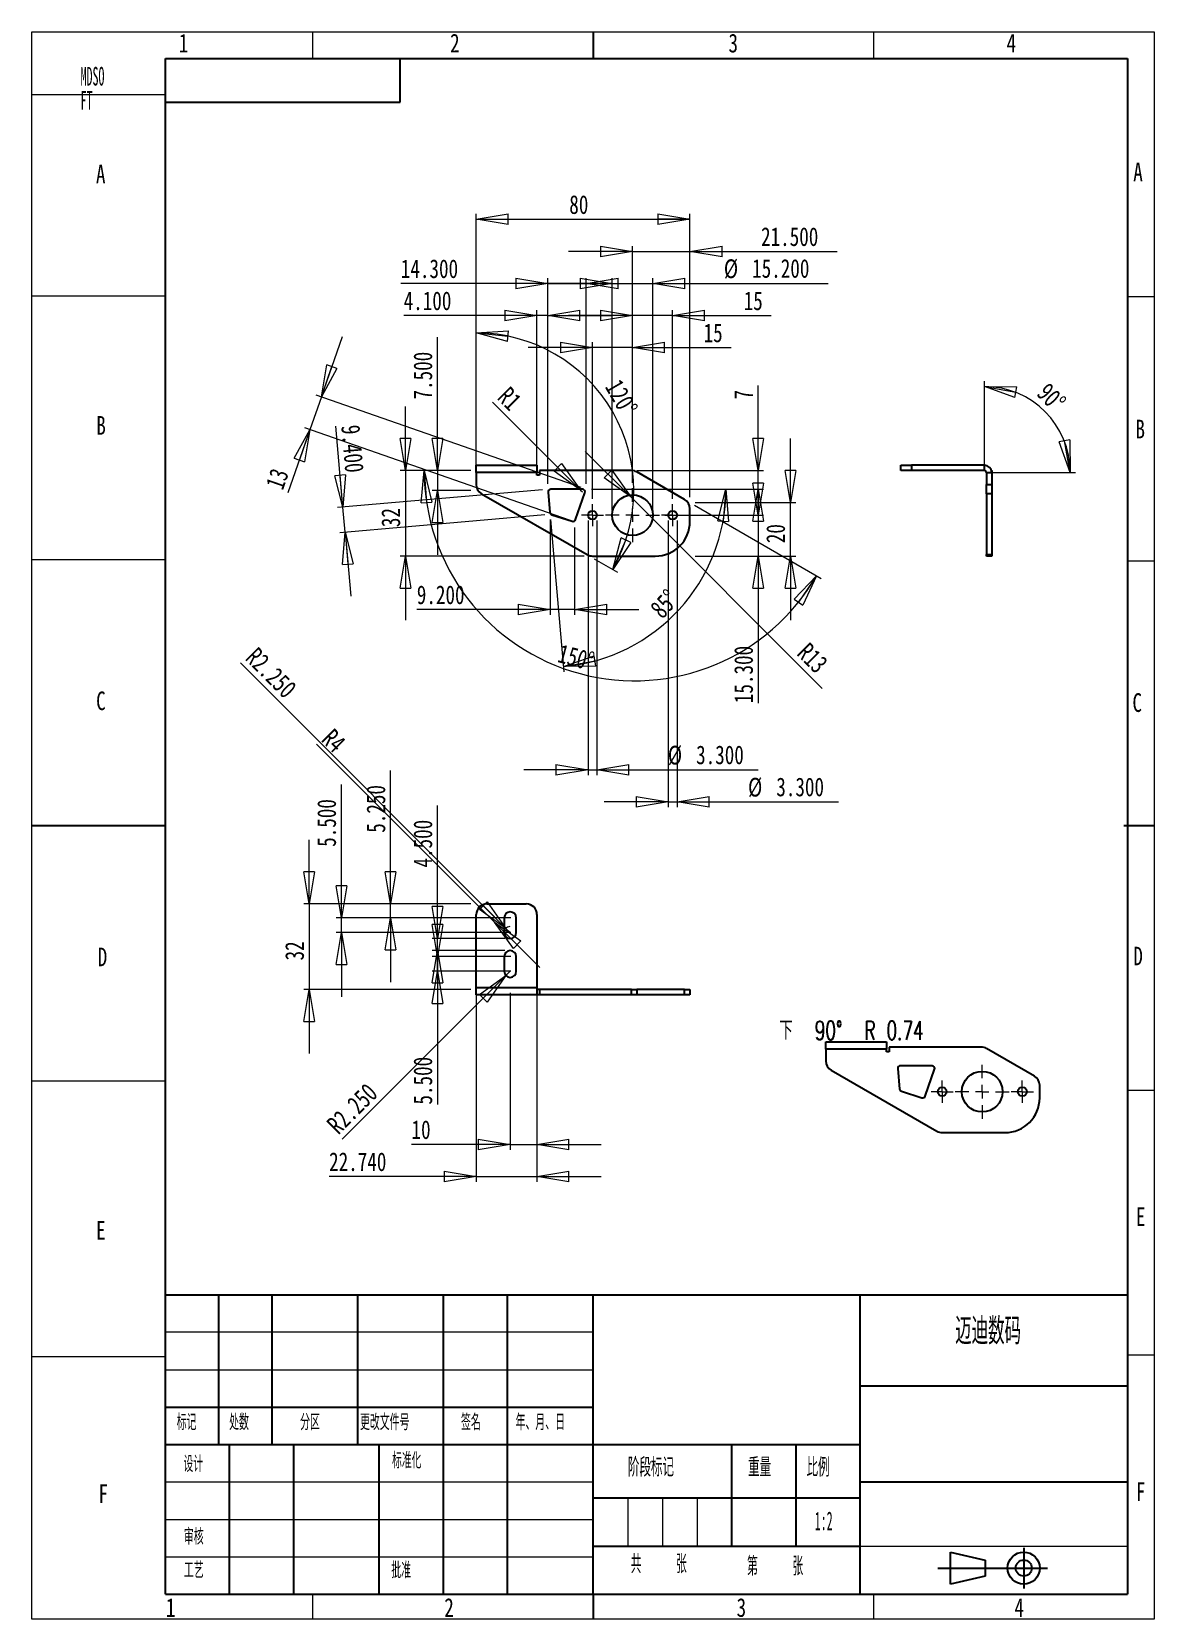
# Model space of a CAD drawing. Header units: millimetres. Extents: x 0 to 210, y 0 to 297.
import ezdxf

# ---------------------------------------------------------------- set-up
doc = ezdxf.new("R2010")
doc.units = ezdxf.units.MM
doc.header["$PDSIZE"] = -1
doc.layers.add('图形符号', color=7, linetype='Continuous', lineweight=25)
doc.styles.add('SLDTEXTSTYLE0', font='TXT', dxfattribs={"width": 0.56, "bigfont": 'bigfont'})
doc.styles.add('SLDTEXTSTYLE1', font='TXT', dxfattribs={"width": 0.75})
doc.styles.add('SLDTEXTSTYLE2', font='TXT', dxfattribs={"width": 0.469})
doc.styles.add('SLDTEXTSTYLE3', font='TXT', dxfattribs={"width": 0.469, "bigfont": 'bigfont'})
doc.styles.add('SLDTEXTSTYLE4', font='TXT', dxfattribs={"width": 0.52, "bigfont": 'bigfont'})
doc.styles.add('SLDTEXTSTYLE5', font='TXT', dxfattribs={"width": 0.469})
doc.styles.add('SLDTEXTSTYLE6', font='TXT', dxfattribs={"width": 0.660714, "bigfont": 'bigfont'})
doc.dimstyles.new('SLDDIMSTYLE0', dxfattribs={"dimtxt": 3.5, "dimasz": 6, "dimexe": 0, "dimexo": 0.0625, "dimgap": 0.875, "dimtad": 1, "dimdec": 3, "dimlfac": 2, "dimrnd": 1e-09, "dimzin": 4, "dimdsep": 46, "dimtxsty": 'SLDTEXTSTYLE1', "dimblk1": 'CLOSED', "dimblk2": 'CLOSED', "dimsah": 1, "dimcen": 0.09, "dimadec": 0, "dimazin": 1, "dimtfac": 1, "dimtdec": 3, "dimtmove": 0, "dimatfit": 0, "dimldrblk": 'CLOSED', "dimfxl": 1, "dimfrac": 2, "dimtolj": 1, "dimtzin": 12, "dimarcsym": 0})
doc.dimstyles.new('SLDDIMSTYLE1', dxfattribs={"dimtxt": 3.5, "dimasz": 6, "dimexe": 0, "dimexo": 0.0625, "dimgap": 0.875, "dimtad": 1, "dimdec": 3, "dimlfac": 2, "dimrnd": 1e-09, "dimzin": 12, "dimdsep": 46, "dimtxsty": 'SLDTEXTSTYLE1', "dimblk1": 'CLOSED', "dimblk2": 'CLOSED', "dimsah": 1, "dimcen": 0.09, "dimadec": 0, "dimazin": 3, "dimtfac": 1, "dimtdec": 3, "dimtmove": 0, "dimatfit": 0, "dimldrblk": 'CLOSED', "dimfxl": 1, "dimfrac": 2, "dimtolj": 1, "dimtzin": 12, "dimarcsym": 0})
doc.dimstyles.new('SLDDIMSTYLE2', dxfattribs={"dimtxt": 3.5, "dimasz": 6, "dimexe": 0, "dimexo": 0.0625, "dimgap": 0.875, "dimtad": 1, "dimdec": 3, "dimlfac": 2, "dimrnd": 1e-09, "dimzin": 12, "dimdsep": 46, "dimtxsty": 'SLDTEXTSTYLE1', "dimblk1": 'CLOSED', "dimblk2": 'CLOSED', "dimsah": 1, "dimcen": 0.09, "dimadec": 0, "dimazin": 3, "dimtfac": 1, "dimtdec": 3, "dimtofl": 0, "dimtmove": 0, "dimatfit": 3, "dimldrblk": 'CLOSED', "dimfxl": 1, "dimfrac": 2, "dimtolj": 1, "dimtzin": 12, "dimarcsym": 0})
doc.dimstyles.new('SLDDIMSTYLE3', dxfattribs={"dimtxt": 3.5, "dimasz": 6, "dimexe": 0, "dimexo": 0.0625, "dimgap": 0.875, "dimtad": 1, "dimdec": 4, "dimlfac": 2, "dimzin": 12, "dimdsep": 46, "dimtxsty": 'SLDTEXTSTYLE1', "dimblk1": 'CLOSED', "dimblk2": 'CLOSED', "dimsah": 1, "dimcen": 0.09, "dimazin": 3, "dimtfac": 1, "dimtofl": 0, "dimtmove": 0, "dimatfit": 3, "dimldrblk": 'CLOSED', "dimfxl": 1, "dimfrac": 2, "dimtolj": 1, "dimtzin": 12, "dimarcsym": 0})
doc.dimstyles.new('SLDDIMSTYLE4', dxfattribs={"dimtxt": 3.5, "dimasz": 6, "dimexe": 0, "dimexo": 0.0625, "dimgap": 0.875, "dimtad": 1, "dimdec": 3, "dimlfac": 2, "dimrnd": 1e-09, "dimzin": 12, "dimdsep": 46, "dimtxsty": 'SLDTEXTSTYLE1', "dimblk1": 'CLOSED', "dimblk2": 'CLOSED', "dimsah": 1, "dimcen": 0, "dimadec": 0, "dimazin": 3, "dimtfac": 1, "dimtdec": 3, "dimtofl": 0, "dimtmove": 0, "dimatfit": 3, "dimldrblk": 'CLOSED', "dimfxl": 1, "dimfrac": 2, "dimtolj": 1, "dimtzin": 12, "dimarcsym": 0})
doc.dimstyles.new('SLDDIMSTYLE5', dxfattribs={"dimtxt": 3.5, "dimasz": 6, "dimexe": 0, "dimexo": 0.0625, "dimgap": 0.875, "dimtad": 1, "dimdec": 3, "dimlfac": 2, "dimrnd": 1e-09, "dimzin": 12, "dimdsep": 46, "dimtxsty": 'SLDTEXTSTYLE1', "dimblk1": 'CLOSED', "dimblk2": 'CLOSED', "dimsah": 1, "dimcen": 0, "dimadec": 0, "dimazin": 3, "dimtfac": 1, "dimtdec": 3, "dimtofl": 0, "dimtmove": 1, "dimatfit": 3, "dimldrblk": 'CLOSED', "dimfxl": 1, "dimfrac": 2, "dimtolj": 1, "dimtzin": 12, "dimarcsym": 0})
doc.dimstyles.new('SLDDIMSTYLE6', dxfattribs={"dimtxt": 3.5, "dimasz": 6, "dimexe": 0, "dimexo": 0.0625, "dimgap": 0.875, "dimtad": 1, "dimdec": 3, "dimlfac": 2, "dimrnd": 1e-09, "dimzin": 4, "dimdsep": 46, "dimtxsty": 'SLDTEXTSTYLE1', "dimblk1": 'CLOSED', "dimblk2": 'CLOSED', "dimsah": 1, "dimcen": 0, "dimadec": 0, "dimazin": 1, "dimtfac": 1, "dimtdec": 3, "dimtofl": 0, "dimtmove": 0, "dimatfit": 3, "dimldrblk": 'CLOSED', "dimfxl": 1, "dimfrac": 2, "dimtolj": 1, "dimtzin": 12, "dimarcsym": 0})

msp = doc.modelspace()

# ---------------------------------------------------------------- texts
at = {"color": 7, "linetype": 'Continuous', "lineweight": 0}
for s, insert, char_height, attachment_point, style in [('1', (27.489807, 296.62843), 3.5, 1, 'SLDTEXTSTYLE1'), ('2', (78.262194, 296.62843), 3.5, 1, 'SLDTEXTSTYLE1'), ('3', (130.345104, 296.62843), 3.5, 1, 'SLDTEXTSTYLE1'), ('4', (182.362962, 296.62843), 3.5, 1, 'SLDTEXTSTYLE1'), ('MDSO', (9.132295, 290.433632), 3.5, 1, 'SLDTEXTSTYLE2'), ('FT', (9.132295, 285.933633), 3.5, 1, 'SLDTEXTSTYLE2'), ('A', (12.009928, 272.114199), 3.5, 1, 'SLDTEXTSTYLE1'), ('A', (206.069003, 272.52609), 3.5, 1, 'SLDTEXTSTYLE1'), ('B', (12.072215, 225.103751), 3.5, 1, 'SLDTEXTSTYLE1'), ('B', (206.48402, 224.418913), 3.5, 1, 'SLDTEXTSTYLE1'), ('C', (12.048079, 173.575796), 3.5, 1, 'SLDTEXTSTYLE1'), ('C', (205.917397, 173.247849), 3.5, 1, 'SLDTEXTSTYLE1'), ('D', (12.336547, 125.668155), 3.5, 1, 'SLDTEXTSTYLE1'), ('D', (206.08632, 125.831491), 3.5, 1, 'SLDTEXTSTYLE1'), ('下  90°  R 0.74', (153.342364, 111.905828), 3.5, 2, 'SLDTEXTSTYLE6'), ('E', (12.048079, 74.4871), 3.5, 1, 'SLDTEXTSTYLE1'), ('E', (206.565444, 77.058107), 3.5, 1, 'SLDTEXTSTYLE1'), ('迈迪数码', (178.921335, 56.415124), 5, 2, 'SLDTEXTSTYLE0'), ('标记', (27.124391, 38.371724), 3, 1, 'SLDTEXTSTYLE0'), ('处数', (36.92961, 38.371724), 3, 1, 'SLDTEXTSTYLE0'), ('分区', (50.217957, 38.371724), 3, 1, 'SLDTEXTSTYLE0'), ('更改文件号', (61.413202, 38.371724), 3, 1, 'SLDTEXTSTYLE0'), ('签名', (80.305, 38.371724), 3, 1, 'SLDTEXTSTYLE0'), ('年、月、日', (90.521279, 38.371724), 3, 1, 'SLDTEXTSTYLE0'), ('设计', (28.381867, 30.547664), 3, 1, 'SLDTEXTSTYLE0'), ('标准化', (67.415663, 31.203499), 3, 1, 'SLDTEXTSTYLE3'), ('阶段标记', (111.526416, 30.194986), 3.5, 1, 'SLDTEXTSTYLE0'), ('重量', (134.014308, 30.194986), 3.5, 1, 'SLDTEXTSTYLE0'), ('比例', (144.948302, 30.194986), 3.5, 1, 'SLDTEXTSTYLE0'), ('F', (12.480781, 25.236836), 3.5, 1, 'SLDTEXTSTYLE1'), ('F', (206.577248, 25.644667), 3.5, 1, 'SLDTEXTSTYLE1'), ('1:2', (148.156392, 20.154239), 3.5, 2, 'SLDTEXTSTYLE5'), ('审核', (28.456867, 16.960254), 3, 1, 'SLDTEXTSTYLE0'), ('共    张', (112.057584, 12.089614), 3.5, 1, 'SLDTEXTSTYLE4'), ('第    张', (133.835298, 11.678425), 3.5, 1, 'SLDTEXTSTYLE4'), ('工艺', (28.469367, 10.683304), 3, 1, 'SLDTEXTSTYLE0'), ('批准', (67.256505, 10.683304), 3, 1, 'SLDTEXTSTYLE0'), ('1', (25.099179, 3.947531), 3.5, 1, 'SLDTEXTSTYLE1'), ('2', (77.176463, 3.947531), 3.5, 1, 'SLDTEXTSTYLE1'), ('3', (131.864281, 3.947531), 3.5, 1, 'SLDTEXTSTYLE1'), ('4', (183.844134, 3.947531), 3.5, 1, 'SLDTEXTSTYLE1')]:
    msp.add_mtext(s, dxfattribs=dict(at, insert=insert, char_height=char_height, attachment_point=attachment_point, style=style))

# ---------------------------------------------------------------- blocks, each defined once
blk = doc.blocks.new('_Closed')
at = {"color": 0, "linetype": 'ByBlock', "lineweight": -2}
for p, q in [((-1, 0.166667), (0, 0)), ((-1, 0.166667), (-1, -0.166667)), ((0, 0), (-1, -0.166667)), ((0, 0), (-1, 0))]:
    blk.add_line(p, q, dxfattribs=at)
blk = doc.blocks.new('_D')
at = {"color": 7, "linetype": 'Continuous', "lineweight": 0}
for p, q in [((75.92, 214.91), (75.92, 239.84)), ((82.14, 214.91), (74.92, 214.91)), ((75.92, 214.91), (75.92, 211.16)), ((82.14, 211.16), (74.92, 211.16)), ((75.92, 211.16), (75.92, 199.16))]:
    blk.add_line(p, q, dxfattribs=at)
at = {"color": 7, "linetype": 'Continuous', "lineweight": 18, "xscale": 6, "yscale": 6}
for p, rotation in [((75.92, 214.91, 8.55), 270), ((75.92, 211.16, 8.55), 90)]:
    blk.add_blockref('_Closed', p, dxfattribs=dict(at, rotation=rotation))
at = {"color": 7, "linetype": 'Continuous', "lineweight": 18, "insert": (71.41, 228.2), "char_height": 3.5, "attachment_point": 1, "rotation": 90, "style": 'SLDTEXTSTYLE1'}
blk.add_mtext('7.500', dxfattribs=at)
blk = doc.blocks.new('_D_1')
at = {"color": 7, "linetype": 'Continuous', "lineweight": 0}
for p, q in [((141.92, 208.91), (141.92, 220.91)), ((124.14, 208.91), (142.92, 208.91)), ((141.92, 198.91), (141.92, 208.91)), ((124.14, 198.91), (142.92, 198.91)), ((141.92, 198.91), (141.92, 186.91))]:
    blk.add_line(p, q, dxfattribs=at)
at = {"color": 7, "linetype": 'Continuous', "lineweight": 18, "xscale": 6, "yscale": 6}
for p, rotation in [((141.92, 208.91, 8.55), 270), ((141.92, 198.91, 8.55), 90)]:
    blk.add_blockref('_Closed', p, dxfattribs=dict(at, rotation=rotation))
at = {"color": 7, "linetype": 'Continuous', "lineweight": 18, "insert": (137.41, 201.32), "char_height": 3.5, "attachment_point": 1, "rotation": 90, "style": 'SLDTEXTSTYLE1'}
blk.add_mtext('20', dxfattribs=at)
blk = doc.blocks.new('_D_2')
at = {"color": 7, "linetype": 'Continuous', "lineweight": 0}
for p, q in [((83.14, 215.91), (83.14, 262.91)), ((83.14, 261.91), (123.14, 261.91)), ((123.14, 209.91), (123.14, 262.91))]:
    blk.add_line(p, q, dxfattribs=at)
at = {"color": 7, "linetype": 'Continuous', "lineweight": 18, "xscale": 6, "yscale": 6, "rotation": 180}
blk.add_blockref('_Closed', (83.14, 261.91, 8.55), dxfattribs=at)
at = {"color": 7, "linetype": 'Continuous', "lineweight": 18, "xscale": 6, "yscale": 6}
blk.add_blockref('_Closed', (123.14, 261.91, 8.55), dxfattribs=at)
at = {"color": 7, "linetype": 'Continuous', "lineweight": 18, "insert": (100.56, 266.42), "char_height": 3.5, "attachment_point": 1, "style": 'SLDTEXTSTYLE1'}
blk.add_mtext('80', dxfattribs=at)
blk = doc.blocks.new('_D_3')
at = {"color": 7, "linetype": 'Continuous', "lineweight": 0}
for p, q in [((82.14, 214.91), (72.41, 214.91)), ((124.01, 208.41), (147.69, 194.74))]:
    blk.add_line(p, q, dxfattribs=at)
at = {"color": 7, "linetype": 'Continuous', "lineweight": 18}
blk.add_arc((112.75, 214.91), 39.34, 180, 330, dxfattribs=at)
at = {"color": 7, "linetype": 'Continuous', "lineweight": 18, "xscale": 6, "yscale": 6}
for p, rotation in [((73.41, 214.91, 8.55), 94.3358095952), ((146.82, 195.24, 8.55), 55.6641904048)]:
    blk.add_blockref('_Closed', p, dxfattribs=dict(at, rotation=rotation))
at = {"color": 7, "linetype": 'Continuous', "lineweight": 18, "insert": (99.09, 182.51), "char_height": 3.5, "attachment_point": 1, "rotation": 345, "style": 'SLDTEXTSTYLE1'}
blk.add_mtext('150°', dxfattribs=at)
blk = doc.blocks.new('_D_4')
at = {"color": 7, "linetype": 'Continuous', "lineweight": 0}
for p, q in [((83.14, 215.91), (83.14, 241.66)), ((105.23, 198.41), (109.56, 195.91))]:
    blk.add_line(p, q, dxfattribs=at)
at = {"color": 7, "linetype": 'Continuous', "lineweight": 18}
blk.add_arc((83.14, 211.16), 29.5, 330, 90, dxfattribs=at)
at = {"color": 7, "linetype": 'Continuous', "lineweight": 18, "xscale": 6, "yscale": 6}
for p, rotation in [((83.14, 240.66, 8.55), 174.2517184912), ((108.69, 196.41, 8.55), 245.7482815088)]:
    blk.add_blockref('_Closed', p, dxfattribs=dict(at, rotation=rotation))
at = {"color": 7, "linetype": 'Continuous', "lineweight": 18, "insert": (110.19, 232.33), "char_height": 3.5, "attachment_point": 1, "rotation": 300, "style": 'SLDTEXTSTYLE1'}
blk.add_mtext('120°', dxfattribs=at)
blk = doc.blocks.new('_D_5')
at = {"color": 7, "linetype": 'Continuous', "lineweight": 0}
for p, q in [((69.92, 214.91), (69.92, 226.91)), ((82.14, 214.91), (68.92, 214.91)), ((69.92, 214.91), (69.92, 198.91)), ((103.36, 198.91), (68.92, 198.91)), ((69.92, 198.91), (69.92, 186.91))]:
    blk.add_line(p, q, dxfattribs=at)
at = {"color": 7, "linetype": 'Continuous', "lineweight": 18, "xscale": 6, "yscale": 6}
for p, rotation in [((69.92, 214.91, 8.55), 270), ((69.92, 198.91, 8.55), 90)]:
    blk.add_blockref('_Closed', p, dxfattribs=dict(at, rotation=rotation))
at = {"color": 7, "linetype": 'Continuous', "lineweight": 18, "insert": (65.41, 204.32), "char_height": 3.5, "attachment_point": 1, "rotation": 90, "style": 'SLDTEXTSTYLE1'}
blk.add_mtext('32', dxfattribs=at)
blk = doc.blocks.new('_D_6')
at = {"color": 7, "linetype": 'Continuous', "lineweight": 0}
for p, q in [((108.59, 249.91), (96.59, 249.91)), ((108.59, 207.56), (108.59, 250.91)), ((108.59, 249.91), (116.19, 249.91)), ((116.19, 207.56), (116.19, 250.91)), ((116.19, 249.91), (148.99, 249.91))]:
    blk.add_line(p, q, dxfattribs=at)
at = {"color": 7, "linetype": 'Continuous', "lineweight": 18, "xscale": 6, "yscale": 6}
blk.add_blockref('_Closed', (108.59, 249.91, 8.55), dxfattribs=at)
at = {"color": 7, "linetype": 'Continuous', "lineweight": 18, "xscale": 6, "yscale": 6, "rotation": 180}
blk.add_blockref('_Closed', (116.19, 249.91, 8.55), dxfattribs=at)
at = {"color": 7, "linetype": 'Continuous', "lineweight": 18, "char_height": 3.5, "attachment_point": 1, "style": 'SLDTEXTSTYLE1'}
for s, insert in [('%%c', (129.49, 254.42)), ('15.200', (134.77, 254.47))]:
    blk.add_mtext(s, dxfattribs=dict(at, insert=insert))
blk = doc.blocks.new('_D_7')
at = {"color": 7, "linetype": 'Continuous', "lineweight": 0}
for p, q in [((112.39, 255.91), (100.39, 255.91)), ((112.39, 212.61), (112.39, 256.91)), ((112.39, 255.91), (123.14, 255.91)), ((123.14, 209.91), (123.14, 256.91)), ((123.14, 255.91), (150.66, 255.91))]:
    blk.add_line(p, q, dxfattribs=at)
at = {"color": 7, "linetype": 'Continuous', "lineweight": 18, "xscale": 6, "yscale": 6}
blk.add_blockref('_Closed', (112.39, 255.91, 8.55), dxfattribs=at)
at = {"color": 7, "linetype": 'Continuous', "lineweight": 18, "xscale": 6, "yscale": 6, "rotation": 180}
blk.add_blockref('_Closed', (123.14, 255.91, 8.55), dxfattribs=at)
at = {"color": 7, "linetype": 'Continuous', "lineweight": 18, "insert": (136.44, 260.42), "char_height": 3.5, "attachment_point": 1, "style": 'SLDTEXTSTYLE1'}
blk.add_mtext('21.500', dxfattribs=at)
blk = doc.blocks.new('_D_8')
at = {"color": 7, "linetype": 'Continuous', "lineweight": 0}
for p, q in [((135.92, 206.56), (135.92, 218.56)), ((118.44, 206.56), (136.92, 206.56)), ((135.92, 206.56), (135.92, 198.91)), ((124.14, 198.91), (136.92, 198.91)), ((135.92, 198.91), (135.92, 171.39))]:
    blk.add_line(p, q, dxfattribs=at)
at = {"color": 7, "linetype": 'Continuous', "lineweight": 18, "xscale": 6, "yscale": 6}
for p, rotation in [((135.92, 206.56, 8.55), 270), ((135.92, 198.91, 8.55), 90)]:
    blk.add_blockref('_Closed', p, dxfattribs=dict(at, rotation=rotation))
at = {"color": 7, "linetype": 'Continuous', "lineweight": 18, "insert": (131.41, 171.39), "char_height": 3.5, "attachment_point": 1, "rotation": 90, "style": 'SLDTEXTSTYLE1'}
blk.add_mtext('15.300', dxfattribs=at)
blk = doc.blocks.new('_D_9')
at = {"color": 7, "linetype": 'Continuous', "lineweight": 0}
for p, q in [((104.07, 205.56), (104.07, 157.91)), ((105.72, 205.56), (105.72, 157.91)), ((104.07, 158.91), (92.07, 158.91)), ((104.07, 158.91), (105.72, 158.91)), ((105.72, 158.91), (135.93, 158.91))]:
    blk.add_line(p, q, dxfattribs=at)
at = {"color": 7, "linetype": 'Continuous', "lineweight": 18, "xscale": 6, "yscale": 6}
blk.add_blockref('_Closed', (104.07, 158.91, 8.55), dxfattribs=at)
at = {"color": 7, "linetype": 'Continuous', "lineweight": 18, "xscale": 6, "yscale": 6, "rotation": 180}
blk.add_blockref('_Closed', (105.72, 158.91, 8.55), dxfattribs=at)
at = {"color": 7, "linetype": 'Continuous', "lineweight": 18, "char_height": 3.5, "attachment_point": 1, "style": 'SLDTEXTSTYLE1'}
for s, insert in [('%%c', (119.01, 163.42)), ('3.300', (124.29, 163.47))]:
    blk.add_mtext(s, dxfattribs=dict(at, insert=insert))
blk = doc.blocks.new('_D_10')
at = {"color": 7, "linetype": 'Continuous', "lineweight": 0}
for p, q in [((119.07, 205.56), (119.07, 151.91)), ((120.72, 205.56), (120.72, 151.91)), ((119.07, 152.91), (107.07, 152.91)), ((119.07, 152.91), (120.72, 152.91)), ((120.72, 152.91), (150.93, 152.91))]:
    blk.add_line(p, q, dxfattribs=at)
at = {"color": 7, "linetype": 'Continuous', "lineweight": 18, "xscale": 6, "yscale": 6}
blk.add_blockref('_Closed', (119.07, 152.91, 8.55), dxfattribs=at)
at = {"color": 7, "linetype": 'Continuous', "lineweight": 18, "xscale": 6, "yscale": 6, "rotation": 180}
blk.add_blockref('_Closed', (120.72, 152.91, 8.55), dxfattribs=at)
at = {"color": 7, "linetype": 'Continuous', "lineweight": 18, "char_height": 3.5, "attachment_point": 1, "style": 'SLDTEXTSTYLE1'}
for s, insert in [('%%c', (134.01, 157.42)), ('3.300', (139.29, 157.47))]:
    blk.add_mtext(s, dxfattribs=dict(at, insert=insert))
blk = doc.blocks.new('_D_11')
at = {"color": 7, "linetype": 'Continuous', "lineweight": 0}
for p, q in [((104.89, 237.91), (92.89, 237.91)), ((104.89, 209.63), (104.89, 238.91)), ((112.39, 237.91), (104.89, 237.91)), ((112.39, 212.61), (112.39, 238.91)), ((112.39, 237.91), (130.86, 237.91))]:
    blk.add_line(p, q, dxfattribs=at)
at = {"color": 7, "linetype": 'Continuous', "lineweight": 18, "xscale": 6, "yscale": 6}
blk.add_blockref('_Closed', (104.89, 237.91, 8.55), dxfattribs=at)
at = {"color": 7, "linetype": 'Continuous', "lineweight": 18, "xscale": 6, "yscale": 6, "rotation": 180}
blk.add_blockref('_Closed', (112.39, 237.91, 8.55), dxfattribs=at)
at = {"color": 7, "linetype": 'Continuous', "lineweight": 18, "insert": (125.69, 242.42), "char_height": 3.5, "attachment_point": 1, "style": 'SLDTEXTSTYLE1'}
blk.add_mtext('15', dxfattribs=at)
blk = doc.blocks.new('_D_12')
at = {"color": 7, "linetype": 'Continuous', "lineweight": 0}
for p, q in [((112.39, 243.91), (100.39, 243.91)), ((112.39, 212.61), (112.39, 244.91)), ((119.89, 243.91), (112.39, 243.91)), ((119.89, 209.63), (119.89, 244.91)), ((119.89, 243.91), (138.36, 243.91))]:
    blk.add_line(p, q, dxfattribs=at)
at = {"color": 7, "linetype": 'Continuous', "lineweight": 18, "xscale": 6, "yscale": 6}
blk.add_blockref('_Closed', (112.39, 243.91, 8.55), dxfattribs=at)
at = {"color": 7, "linetype": 'Continuous', "lineweight": 18, "xscale": 6, "yscale": 6, "rotation": 180}
blk.add_blockref('_Closed', (119.89, 243.91, 8.55), dxfattribs=at)
at = {"color": 7, "linetype": 'Continuous', "lineweight": 18, "insert": (133.19, 248.42), "char_height": 3.5, "attachment_point": 1, "style": 'SLDTEXTSTYLE1'}
blk.add_mtext('15', dxfattribs=at)
blk = doc.blocks.new('_D_13')
at = {"color": 7, "linetype": 'Continuous', "lineweight": 0}
for p, q in [((96.56, 249.91), (69.05, 249.91)), ((96.56, 212.41), (96.56, 250.91)), ((96.56, 249.91), (103.71, 249.91)), ((103.71, 212.41), (103.71, 250.91)), ((103.71, 249.91), (115.71, 249.91))]:
    blk.add_line(p, q, dxfattribs=at)
at = {"color": 7, "linetype": 'Continuous', "lineweight": 18, "xscale": 6, "yscale": 6}
blk.add_blockref('_Closed', (96.56, 249.91, 7.45), dxfattribs=at)
at = {"color": 7, "linetype": 'Continuous', "lineweight": 18, "xscale": 6, "yscale": 6, "rotation": 180}
blk.add_blockref('_Closed', (103.71, 249.91, 7.45), dxfattribs=at)
at = {"color": 7, "linetype": 'Continuous', "lineweight": 18, "insert": (69.05, 254.42), "char_height": 3.5, "attachment_point": 1, "style": 'SLDTEXTSTYLE1'}
blk.add_mtext('14.300', dxfattribs=at)
blk = doc.blocks.new('_D_14')
at = {"color": 7, "linetype": 'Continuous', "lineweight": 0}
for p, q in [((104.71, 211.41), (130.87, 211.41)), ((97.06, 205.73), (99.55, 177.23))]:
    blk.add_line(p, q, dxfattribs=at)
at = {"color": 7, "linetype": 'Continuous', "lineweight": 18}
blk.add_arc((96.56, 211.41), 33.3, 275, 0, dxfattribs=at)
at = {"color": 7, "linetype": 'Continuous', "lineweight": 18, "xscale": 6, "yscale": 6}
for p, rotation in [((129.87, 211.41, 7.45), 84.8936459072), ((99.47, 178.23, 7.45), 190.1063540928)]:
    blk.add_blockref('_Closed', p, dxfattribs=dict(at, rotation=rotation))
at = {"color": 7, "linetype": 'Continuous', "lineweight": 18, "insert": (115.41, 189.36), "char_height": 3.5, "attachment_point": 1, "rotation": 47.5, "style": 'SLDTEXTSTYLE1'}
blk.add_mtext('85°', dxfattribs=at)
blk = doc.blocks.new('_D_15')
at = {"color": 7, "linetype": 'Continuous', "lineweight": 0}
for p, q in [((58.22, 208.05), (56.89, 223.2)), ((95.57, 211.32), (57.22, 207.97)), ((58.63, 203.37), (58.22, 208.05)), ((95.98, 206.64), (57.63, 203.28)), ((58.63, 203.37), (59.67, 191.42))]:
    blk.add_line(p, q, dxfattribs=at)
at = {"color": 7, "linetype": 'Continuous', "lineweight": 18, "xscale": 6, "yscale": 6}
for p, rotation in [((58.22, 208.05, 7.45), 275), ((58.63, 203.37, 7.45), 95)]:
    blk.add_blockref('_Closed', p, dxfattribs=dict(at, rotation=rotation))
at = {"color": 7, "linetype": 'Continuous', "lineweight": 18, "insert": (61.39, 223.59), "char_height": 3.5, "attachment_point": 1, "rotation": 275, "style": 'SLDTEXTSTYLE1'}
blk.add_mtext('9.400', dxfattribs=at)
blk = doc.blocks.new('_D_16')
at = {"color": 7, "linetype": 'Continuous', "lineweight": 0}
for p, q in [((135.92, 214.91), (135.92, 230.79)), ((113.22, 214.91), (136.92, 214.91)), ((135.92, 211.41), (135.92, 214.91)), ((104.71, 211.41), (136.92, 211.41)), ((135.92, 211.41), (135.92, 199.41))]:
    blk.add_line(p, q, dxfattribs=at)
at = {"color": 7, "linetype": 'Continuous', "lineweight": 18, "xscale": 6, "yscale": 6}
for p, rotation in [((135.92, 214.91, 7.45), 270), ((135.92, 211.41, 7.45), 90)]:
    blk.add_blockref('_Closed', p, dxfattribs=dict(at, rotation=rotation))
at = {"color": 7, "linetype": 'Continuous', "lineweight": 18, "insert": (131.41, 228.2), "char_height": 3.5, "attachment_point": 1, "rotation": 90, "style": 'SLDTEXTSTYLE1'}
blk.add_mtext('7', dxfattribs=at)
blk = doc.blocks.new('_D_17')
at = {"color": 7, "linetype": 'Continuous', "lineweight": 0}
for p, q in [((54.18, 228.68), (58.13, 240.01)), ((102.77, 211.74), (53.23, 229.01)), ((54.18, 228.68), (52.04, 222.55)), ((100.63, 205.6), (51.09, 222.88)), ((52.04, 222.55), (47.92, 210.76))]:
    blk.add_line(p, q, dxfattribs=at)
at = {"color": 7, "linetype": 'Continuous', "lineweight": 18, "xscale": 6, "yscale": 6}
for p, rotation in [((54.18, 228.68, 7.45), 250.7744715597), ((52.04, 222.55, 7.45), 70.7744715597)]:
    blk.add_blockref('_Closed', p, dxfattribs=dict(at, rotation=rotation))
at = {"color": 7, "linetype": 'Continuous', "lineweight": 18, "insert": (43.66, 212.24), "char_height": 3.5, "attachment_point": 1, "rotation": 70.7745, "style": 'SLDTEXTSTYLE1'}
blk.add_mtext('13', dxfattribs=at)
blk = doc.blocks.new('_D_18')
at = {"color": 7, "linetype": 'Continuous', "lineweight": 0}
for p, q in [((96.97, 205.73), (96.97, 187.91)), ((101.57, 204.27), (101.57, 187.91)), ((96.97, 188.91), (72.04, 188.91)), ((101.57, 188.91), (96.97, 188.91)), ((101.57, 188.91), (113.57, 188.91))]:
    blk.add_line(p, q, dxfattribs=at)
at = {"color": 7, "linetype": 'Continuous', "lineweight": 18, "xscale": 6, "yscale": 6}
blk.add_blockref('_Closed', (96.97, 188.91, 7.45), dxfattribs=at)
at = {"color": 7, "linetype": 'Continuous', "lineweight": 18, "xscale": 6, "yscale": 6, "rotation": 180}
blk.add_blockref('_Closed', (101.57, 188.91, 7.45), dxfattribs=at)
at = {"color": 7, "linetype": 'Continuous', "lineweight": 18, "insert": (72.04, 193.42), "char_height": 3.5, "attachment_point": 1, "style": 'SLDTEXTSTYLE1'}
blk.add_mtext('9.200', dxfattribs=at)
blk = doc.blocks.new('_D_19')
at = {"color": 7, "linetype": 'Continuous', "lineweight": 0}
for p, q in [((94.51, 243.91), (69.58, 243.91)), ((94.51, 215.54), (94.51, 244.91)), ((96.56, 243.91), (94.51, 243.91)), ((96.56, 212.41), (96.56, 244.91)), ((96.56, 243.91), (108.56, 243.91))]:
    blk.add_line(p, q, dxfattribs=at)
at = {"color": 7, "linetype": 'Continuous', "lineweight": 18, "xscale": 6, "yscale": 6}
blk.add_blockref('_Closed', (94.51, 243.91, 7.45), dxfattribs=at)
at = {"color": 7, "linetype": 'Continuous', "lineweight": 18, "xscale": 6, "yscale": 6, "rotation": 180}
blk.add_blockref('_Closed', (96.56, 243.91, 7.45), dxfattribs=at)
at = {"color": 7, "linetype": 'Continuous', "lineweight": 18, "insert": (69.58, 248.42), "char_height": 3.5, "attachment_point": 1, "style": 'SLDTEXTSTYLE1'}
blk.add_mtext('4.100', dxfattribs=at)
blk = doc.blocks.new('_D_20')
at = {"color": 7, "linetype": 'Continuous', "lineweight": 0}
for q in [(86.22, 227.7), (103.01, 210.91)]:
    blk.add_line((102.66, 211.26), q, dxfattribs=at)
at = {"color": 7, "linetype": 'Continuous', "lineweight": 18, "xscale": 6, "yscale": 6, "rotation": 315}
blk.add_blockref('_Closed', (102.66, 211.26, 8.45), dxfattribs=at)
at = {"color": 7, "linetype": 'Continuous', "lineweight": 18, "insert": (89.39, 230.87), "char_height": 3.5, "attachment_point": 1, "rotation": 315, "style": 'SLDTEXTSTYLE1'}
blk.add_mtext('R1', dxfattribs=at)
blk = doc.blocks.new('_D_21')
at = {"color": 7, "linetype": 'Continuous', "lineweight": 0}
for q in [(103.56, 218.49), (147.9, 174.14)]:
    blk.add_line((112.05, 210), q, dxfattribs=at)
at = {"color": 7, "linetype": 'Continuous', "lineweight": 18, "xscale": 6, "yscale": 6, "rotation": 314.9925703821}
blk.add_blockref('_Closed', (112.05, 210, 7.55), dxfattribs=at)
at = {"color": 7, "linetype": 'Continuous', "lineweight": 18, "insert": (145.43, 182.99), "char_height": 3.5, "attachment_point": 1, "rotation": 315, "style": 'SLDTEXTSTYLE1'}
blk.add_mtext('R13', dxfattribs=at)
blk = doc.blocks.new('SW_CENTERMARKSYMBOL_0')
at = {"color": 0, "linetype": 'Continuous', "lineweight": 18}
for p, q in [((0, 2.5), (0, 5.05)), ((-2.5, 0), (-5.05, 0)), ((0, 0), (-1.25, 0)), ((0, 0), (0, 1.25)), ((0, 0), (0, -1.25)), ((0, 0), (1.25, 0)), ((2.5, 0), (5.05, 0)), ((0, -2.5), (0, -5.05))]:
    blk.add_line(p, q, dxfattribs=at)
blk = doc.blocks.new('SW_CENTERMARKSYMBOL_1')
at = {"color": 0, "linetype": 'Continuous', "lineweight": 18}
for p, q in [((-1.25, 0), (-2.075, 0)), ((0, 0), (-1.25, 0)), ((0, 1.25), (0, 2.075)), ((0, 0), (0, 1.25)), ((0, 0), (0, -1.25)), ((0, 0), (1.25, 0)), ((1.25, 0), (2.075, 0)), ((0, -1.25), (0, -2.075))]:
    blk.add_line(p, q, dxfattribs=at)
blk = doc.blocks.new('SW_CENTERMARKSYMBOL_2')
at = {"color": 0, "linetype": 'Continuous', "lineweight": 18}
for p, q in [((-1.25, 0), (-2.075, 0)), ((0, 0), (-1.25, 0)), ((0, 1.25), (0, 2.075)), ((0, 0), (0, 1.25)), ((0, 0), (0, -1.25)), ((0, 0), (1.25, 0)), ((1.25, 0), (2.075, 0)), ((0, -1.25), (0, -2.075))]:
    blk.add_line(p, q, dxfattribs=at)
blk = doc.blocks.new('_D_22')
at = {"color": 7, "linetype": 'Continuous', "lineweight": 0}
for p, q in [((83.14, 116.84), (83.14, 81.84)), ((94.51, 116.84), (94.51, 81.84)), ((83.14, 82.84), (55.63, 82.84)), ((83.14, 82.84), (94.51, 82.84)), ((94.51, 82.84), (106.51, 82.84))]:
    blk.add_line(p, q, dxfattribs=at)
at = {"color": 7, "linetype": 'Continuous', "lineweight": 18, "xscale": 6, "yscale": 6}
blk.add_blockref('_Closed', (83.14, 82.84, 7.45), dxfattribs=at)
at = {"color": 7, "linetype": 'Continuous', "lineweight": 18, "xscale": 6, "yscale": 6, "rotation": 180}
blk.add_blockref('_Closed', (94.51, 82.84, 7.45), dxfattribs=at)
at = {"color": 7, "linetype": 'Continuous', "lineweight": 18, "insert": (55.63, 87.35), "char_height": 3.5, "attachment_point": 1, "style": 'SLDTEXTSTYLE1'}
blk.add_mtext('22.740', dxfattribs=at)
blk = doc.blocks.new('_D_23')
at = {"color": 7, "linetype": 'Continuous', "lineweight": 0}
for p, q in [((51.92, 133.84), (51.92, 145.84)), ((82.14, 133.84), (50.92, 133.84)), ((51.92, 133.84), (51.92, 117.84)), ((82.14, 117.84), (50.92, 117.84)), ((51.92, 117.84), (51.92, 105.84))]:
    blk.add_line(p, q, dxfattribs=at)
at = {"color": 7, "linetype": 'Continuous', "lineweight": 18, "xscale": 6, "yscale": 6}
for p, rotation in [((51.92, 133.84, 7.45), 270), ((51.92, 117.84, 7.45), 90)]:
    blk.add_blockref('_Closed', p, dxfattribs=dict(at, rotation=rotation))
at = {"color": 7, "linetype": 'Continuous', "lineweight": 18, "insert": (47.41, 123.26), "char_height": 3.5, "attachment_point": 1, "rotation": 90, "style": 'SLDTEXTSTYLE1'}
blk.add_mtext('32', dxfattribs=at)
blk = doc.blocks.new('_D_24')
at = {"color": 7, "linetype": 'Continuous', "lineweight": 0}
for p, q in [((89.51, 117.21), (89.51, 87.84)), ((94.51, 117.21), (94.51, 87.84)), ((89.51, 88.84), (71.05, 88.84)), ((89.51, 88.84), (94.51, 88.84)), ((94.51, 88.84), (106.51, 88.84))]:
    blk.add_line(p, q, dxfattribs=at)
at = {"color": 7, "linetype": 'Continuous', "lineweight": 18, "xscale": 6, "yscale": 6}
blk.add_blockref('_Closed', (89.51, 88.84, 8.55), dxfattribs=at)
at = {"color": 7, "linetype": 'Continuous', "lineweight": 18, "xscale": 6, "yscale": 6, "rotation": 180}
blk.add_blockref('_Closed', (94.51, 88.84, 8.55), dxfattribs=at)
at = {"color": 7, "linetype": 'Continuous', "lineweight": 18, "insert": (71.05, 93.35), "char_height": 3.5, "attachment_point": 1, "style": 'SLDTEXTSTYLE1'}
blk.add_mtext('10', dxfattribs=at)
blk = doc.blocks.new('_D_25')
at = {"color": 7, "linetype": 'Continuous', "lineweight": 0}
for p, q in [((75.92, 123.97), (75.92, 135.97)), ((89.64, 123.97), (74.92, 123.97)), ((75.92, 121.22), (75.92, 123.97)), ((89.64, 121.22), (74.92, 121.22)), ((75.92, 121.22), (75.92, 96.29))]:
    blk.add_line(p, q, dxfattribs=at)
at = {"color": 7, "linetype": 'Continuous', "lineweight": 18, "xscale": 6, "yscale": 6}
for p, rotation in [((75.92, 123.97, 8.55), 270), ((75.92, 121.22, 8.55), 90)]:
    blk.add_blockref('_Closed', p, dxfattribs=dict(at, rotation=rotation))
at = {"color": 7, "linetype": 'Continuous', "lineweight": 18, "insert": (71.41, 96.29), "char_height": 3.5, "attachment_point": 1, "rotation": 90, "style": 'SLDTEXTSTYLE1'}
blk.add_mtext('5.500', dxfattribs=at)
blk = doc.blocks.new('_D_26')
at = {"color": 7, "linetype": 'Continuous', "lineweight": 0}
for p, q in [((57.92, 131.22), (57.92, 156.15)), ((89.64, 131.22), (56.92, 131.22)), ((57.92, 128.47), (57.92, 131.22)), ((89.64, 128.47), (56.92, 128.47)), ((57.92, 128.47), (57.92, 116.47))]:
    blk.add_line(p, q, dxfattribs=at)
at = {"color": 7, "linetype": 'Continuous', "lineweight": 18, "xscale": 6, "yscale": 6}
for p, rotation in [((57.92, 131.22, 8.55), 270), ((57.92, 128.47, 8.55), 90)]:
    blk.add_blockref('_Closed', p, dxfattribs=dict(at, rotation=rotation))
at = {"color": 7, "linetype": 'Continuous', "lineweight": 18, "insert": (53.41, 144.51), "char_height": 3.5, "attachment_point": 1, "rotation": 90, "style": 'SLDTEXTSTYLE1'}
blk.add_mtext('5.500', dxfattribs=at)
blk = doc.blocks.new('_D_27')
at = {"color": 7, "linetype": 'Continuous', "lineweight": 0}
for q in [(39.07, 178.92), (89.51, 128.47)]:
    blk.add_line((88.72, 129.26), q, dxfattribs=at)
at = {"color": 7, "linetype": 'Continuous', "lineweight": 18}
blk.add_arc((89.51, 128.47), 1.12, 93.3665, 138.3665, dxfattribs=at)
at = {"color": 7, "linetype": 'Continuous', "lineweight": 18, "xscale": 6, "yscale": 6, "rotation": 315}
blk.add_blockref('_Closed', (88.72, 129.26, 8.55), dxfattribs=at)
at = {"color": 7, "linetype": 'Continuous', "lineweight": 18, "insert": (42.25, 182.1), "char_height": 3.5, "attachment_point": 1, "rotation": 315, "style": 'SLDTEXTSTYLE1'}
blk.add_mtext('R2.250', dxfattribs=at)
blk = doc.blocks.new('_D_28')
at = {"color": 7, "linetype": 'Continuous', "lineweight": 0}
for q in [(58.1, 89.8), (89.51, 121.22)]:
    blk.add_line((88.72, 120.42), q, dxfattribs=at)
at = {"color": 7, "linetype": 'Continuous', "lineweight": 18, "xscale": 6, "yscale": 6, "rotation": 45}
blk.add_blockref('_Closed', (88.72, 120.42, 8.55), dxfattribs=at)
at = {"color": 7, "linetype": 'Continuous', "lineweight": 18, "insert": (54.91, 92.98), "char_height": 3.5, "attachment_point": 1, "rotation": 45, "style": 'SLDTEXTSTYLE1'}
blk.add_mtext('R2.250', dxfattribs=at)
blk = doc.blocks.new('_D_29')
at = {"color": 7, "linetype": 'Continuous', "lineweight": 0}
for p, q in [((75.92, 127.34), (75.92, 152.27)), ((88.51, 127.34), (74.92, 127.34)), ((88.51, 125.09), (74.92, 125.09)), ((75.92, 125.09), (75.92, 127.34)), ((75.92, 125.09), (75.92, 113.09))]:
    blk.add_line(p, q, dxfattribs=at)
at = {"color": 7, "linetype": 'Continuous', "lineweight": 18, "xscale": 6, "yscale": 6}
for p, rotation in [((75.92, 127.34, 8.55), 270), ((75.92, 125.09, 8.55), 90)]:
    blk.add_blockref('_Closed', p, dxfattribs=dict(at, rotation=rotation))
at = {"color": 7, "linetype": 'Continuous', "lineweight": 18, "insert": (71.41, 140.64), "char_height": 3.5, "attachment_point": 1, "rotation": 90, "style": 'SLDTEXTSTYLE1'}
blk.add_mtext('4.500', dxfattribs=at)
blk = doc.blocks.new('_D_30')
at = {"color": 7, "linetype": 'Continuous', "lineweight": 0}
for p, q in [((67.14, 133.84), (67.14, 158.77)), ((82.14, 133.84), (66.14, 133.84)), ((67.14, 131.22), (67.14, 133.84)), ((87.39, 131.22), (66.14, 131.22)), ((67.14, 131.22), (67.14, 119.22))]:
    blk.add_line(p, q, dxfattribs=at)
at = {"color": 7, "linetype": 'Continuous', "lineweight": 18, "xscale": 6, "yscale": 6}
for p, rotation in [((67.14, 133.84, 8.55), 270), ((67.14, 131.22, 8.55), 90)]:
    blk.add_blockref('_Closed', p, dxfattribs=dict(at, rotation=rotation))
at = {"color": 7, "linetype": 'Continuous', "lineweight": 18, "insert": (62.63, 147.14), "char_height": 3.5, "attachment_point": 1, "rotation": 90, "style": 'SLDTEXTSTYLE1'}
blk.add_mtext('5.250', dxfattribs=at)
blk = doc.blocks.new('_D_31')
at = {"color": 7, "linetype": 'Continuous', "lineweight": 0}
for q in [(53.29, 163.69), (95.04, 121.94)]:
    blk.add_line((86.56, 130.43), q, dxfattribs=at)
at = {"color": 7, "linetype": 'Continuous', "lineweight": 18, "xscale": 6, "yscale": 6, "rotation": 135.007230372}
blk.add_blockref('_Closed', (86.56, 130.43, 8.55), dxfattribs=at)
at = {"color": 7, "linetype": 'Continuous', "lineweight": 18, "insert": (56.48, 166.88), "char_height": 3.5, "attachment_point": 1, "rotation": 315, "style": 'SLDTEXTSTYLE1'}
blk.add_mtext('R4', dxfattribs=at)
blk = doc.blocks.new('_D_32')
at = {"color": 7, "linetype": 'Continuous', "lineweight": 0}
for p, q in [((178.22, 215.91), (178.22, 231.62)), ((179.59, 214.54), (195.29, 214.54))]:
    blk.add_line(p, q, dxfattribs=at)
at = {"color": 7, "linetype": 'Continuous', "lineweight": 18}
blk.add_arc((178.22, 214.54), 16.08, 0, 90, dxfattribs=at)
at = {"color": 7, "linetype": 'Continuous', "lineweight": 18, "xscale": 6, "yscale": 6}
for p, rotation in [((178.22, 230.62, 8.58), 169.7672324728), ((194.29, 214.54, 8.58), 280.2327675272)]:
    blk.add_blockref('_Closed', p, dxfattribs=dict(at, rotation=rotation))
at = {"color": 7, "linetype": 'Continuous', "lineweight": 18, "insert": (190.29, 231.59), "char_height": 3.5, "attachment_point": 1, "rotation": 315, "style": 'SLDTEXTSTYLE1'}
blk.add_mtext('90°', dxfattribs=at)
blk = doc.blocks.new('SW_CENTERMARKSYMBOL_3')
at = {"color": 0, "linetype": 'Continuous', "lineweight": 18}
for p, q in [((-1.25, 0), (-2.075, 0)), ((0, 0), (-1.25, 0)), ((0, 1.25), (0, 2.075)), ((0, 0), (0, 1.25)), ((0, 0), (0, -1.25)), ((0, 0), (1.25, 0)), ((1.25, 0), (2.075, 0)), ((0, -1.25), (0, -2.075))]:
    blk.add_line(p, q, dxfattribs=at)
blk = doc.blocks.new('SW_CENTERMARKSYMBOL_4')
at = {"color": 0, "linetype": 'Continuous', "lineweight": 18}
for p, q in [((-1.25, 0), (-2.075, 0)), ((0, 0), (-1.25, 0)), ((0, 1.25), (0, 2.075)), ((0, 0), (0, 1.25)), ((0, 0), (0, -1.25)), ((0, 0), (1.25, 0)), ((1.25, 0), (2.075, 0)), ((0, -1.25), (0, -2.075))]:
    blk.add_line(p, q, dxfattribs=at)
blk = doc.blocks.new('SW_CENTERMARKSYMBOL_5')
at = {"color": 0, "linetype": 'Continuous', "lineweight": 18}
for p, q in [((0, 2.5), (0, 5.05)), ((-2.5, 0), (-5.05, 0)), ((0, 0), (-1.25, 0)), ((0, 0), (0, 1.25)), ((0, 0), (0, -1.25)), ((0, 0), (1.25, 0)), ((2.5, 0), (5.05, 0)), ((0, -2.5), (0, -5.05))]:
    blk.add_line(p, q, dxfattribs=at)

# ---------------------------------------------------------------- dimensions: what is measured, and where the dimension line sits
at = {"color": 7, "linetype": 'Continuous', "lineweight": 18}
for base, p1, p2, dimstyle, picture, middle in [((123.144343, 264.685586), (83.144343, 214.907461), (123.144343, 208.907461), 'SLDDIMSTYLE2', '_D_2', (103.144343, 264.685586)), ((123.144343, 258.685586), (112.394343, 206.557461), (123.144343, 208.907461), 'SLDDIMSTYLE0', '_D_7', (143.549204, 258.685586)), ((103.714343, 252.685586), (96.564343, 211.407461), (103.714343, 211.407461), 'SLDDIMSTYLE0', '_D_13', (76.159481, 252.685586)), ((94.514343, 243.907461), (96.564343, 211.407461), (94.514343, 214.539161), 'SLDDIMSTYLE0', '_D_19', (75.402537, 243.907461)), ((112.394343, 246.685586), (119.894343, 206.557461), (112.394343, 206.557461), 'SLDDIMSTYLE1', '_D_12', (135.773509, 246.685586)), ((104.894343, 240.685586), (112.394343, 206.557461), (104.894343, 206.557461), 'SLDDIMSTYLE1', '_D_11', (128.273509, 240.685586)), ((96.973975, 191.685586), (101.573975, 205.269968), (96.973975, 206.725346), 'SLDDIMSTYLE0', '_D_18', (77.862169, 191.685586)), ((94.514343, 85.620228), (83.144343, 117.842103), (94.514343, 117.842103), 'SLDDIMSTYLE0', '_D_22', (62.739481, 85.620228)), ((94.514343, 91.620228), (89.514343, 118.210403), (94.514343, 118.210403), 'SLDDIMSTYLE1', '_D_24', (73.635176, 91.620228))]:
    dim = msp.add_linear_dim(base=base, p1=p1, p2=p2, dimstyle=dimstyle, dxfattribs=at)
    dim.commit()
    dim.dimension.update_dxf_attribs({"geometry": picture, "text_midpoint": middle, "dimtype": 160})
for base, p1, p2, picture, middle in [((116.194343, 252.712323), (108.594343, 206.557461), (116.194343, 206.557461), '_D_6', (139.238423, 252.712323)), ((105.719343, 161.712323), (104.069343, 206.557461), (105.719343, 206.557461), '_D_9', (127.470367, 161.712323)), ((120.719343, 155.712323), (119.069343, 206.557461), (120.719343, 206.557461), '_D_10', (142.470367, 155.712323))]:
    dim = msp.add_linear_dim(base=base, p1=p1, p2=p2, text='%%c<>', dimstyle='SLDDIMSTYLE0', dxfattribs=at)
    dim.commit()
    dim.dimension.update_dxf_attribs({"geometry": picture, "text_midpoint": middle, "dimtype": 160})
for base, line1, line2, picture, middle in [((108.692092, 225.907461), ((83.144343, 211.157461), (104.361965, 198.907461)), ((83.144343, 214.907461), (83.144343, 211.157461)), '_D_4', (108.692092, 225.907461)), ((189.585835, 225.907461), ((178.217535, 214.907461), (178.217535, 214.539161)), ((178.585835, 214.539161), (178.217535, 214.539161)), '_D_32', (189.585835, 225.907461)), ((102.569968, 176.907461), ((112.752038, 214.907461), (83.144343, 214.907461)), ((123.144343, 208.907461), (112.752038, 214.907461)), '_D_3', (102.569968, 176.907461)), ((121.118784, 188.907461), ((96.564343, 211.407461), (103.714343, 211.407461)), ((96.973975, 206.725346), (96.564343, 211.407461)), '_D_14', (121.118784, 188.907461))]:
    dim = msp.add_angular_dim_2l(base=base, line1=line1, line2=line2, dimstyle='SLDDIMSTYLE3', dxfattribs=at)
    dim.commit()
    dim.dimension.update_dxf_attribs({"geometry": picture, "text_midpoint": middle, "dimtype": 162})
for base, p1, p2, angle, dimstyle, picture, middle in [((49.412645, 223.460528), (103.714343, 211.407461), (101.573975, 205.269968), 70.77447156, 'SLDDIMSTYLE1', '_D_17', (46.152519, 214.112135)), ((73.144343, 211.157461), (83.144343, 214.907461), (83.144343, 211.157461), 90, 'SLDDIMSTYLE0', '_D', (73.144343, 234.019267)), ((133.144343, 214.907461), (103.714343, 211.407461), (112.216139, 214.907461), 90, 'SLDDIMSTYLE1', '_D_16', (133.144343, 229.493573)), ((67.144343, 198.907461), (83.144343, 214.907461), (104.361965, 198.907461), 90, 'SLDDIMSTYLE1', '_D_5', (67.144343, 206.907461)), ((60.98519, 208.294689), (96.973975, 206.725346), (96.564343, 211.407461), 275, 'SLDDIMSTYLE0', '_D_15', (60.167025, 217.646355)), ((139.144343, 208.907461), (123.144343, 198.907461), (123.144343, 208.907461), 90, 'SLDDIMSTYLE1', '_D_1', (139.144343, 203.907461)), ((133.144343, 198.907461), (112.394343, 206.557461), (123.144343, 198.907461), 90, 'SLDDIMSTYLE0', '_D_8', (133.144343, 178.5026)), ((67.144343, 133.842103), (88.389343, 131.217103), (83.144343, 133.842103), 90, 'SLDDIMSTYLE0', '_D_30', (67.144343, 152.953909)), ((55.144343, 131.217103), (90.639343, 128.467103), (90.639343, 131.217103), 90, 'SLDDIMSTYLE0', '_D_26', (55.144343, 150.328909)), ((73.144343, 127.342103), (89.514343, 125.092103), (89.514343, 127.342103), 90, 'SLDDIMSTYLE0', '_D_29', (73.144343, 146.453909)), ((49.144343, 117.842103), (83.144343, 133.842103), (83.144343, 117.842103), 90, 'SLDDIMSTYLE1', '_D_23', (49.144343, 125.842103)), ((73.144343, 123.967103), (90.639343, 121.217103), (90.639343, 123.967103), 90, 'SLDDIMSTYLE0', '_D_25', (73.144343, 102.105297))]:
    dim = msp.add_linear_dim(base=base, p1=p1, p2=p2, angle=angle, dimstyle=dimstyle, dxfattribs=at)
    dim.commit()
    dim.dimension.update_dxf_attribs({"geometry": picture, "text_midpoint": middle, "dimtype": 160})
for center, mpoint, dimstyle, picture, middle in [((103.010442, 210.907461), (102.656889, 211.261015), 'SLDDIMSTYLE4', '_D_20', (88.010452, 225.907471)), ((116.644343, 205.407461), (112.048149, 210.003655), 'SLDDIMSTYLE5', '_D_21', (145.144353, 176.907471)), ((89.514343, 128.467103), (88.718847, 129.262598), 'SLDDIMSTYLE6', '_D_27', (44.139353, 173.842113)), ((85.144343, 131.842103), (86.558556, 130.427889), 'SLDDIMSTYLE5', '_D_31', (55.144353, 161.842113)), ((89.514343, 121.217103), (88.718847, 120.421607), 'SLDDIMSTYLE6', '_D_28', (63.139353, 94.842113))]:
    dim = msp.add_radius_dim(center=center, mpoint=mpoint, dimstyle=dimstyle, dxfattribs=at)
    dim.commit()
    dim.dimension.update_dxf_attribs({"geometry": picture, "text_midpoint": middle, "dimtype": 164})

# ---------------------------------------------------------------- linework, layer by layer
at = {"color": 5, "linetype": 'Continuous', "lineweight": 18}
for p, q in [((0, 0), (0, 297)), ((210, 297), (210, 0))]:
    msp.add_line(p, q, dxfattribs=at)
at = {"color": 7, "linetype": 'Continuous', "lineweight": 18}
for p, q in [((0, 297), (210, 297)), ((52.5, 297), (52.5, 292)), ((157.5, 297), (157.5, 292)), ((0, 285.271739), (25, 285.271739)), ((25, 247.522898), (0, 247.522898)), ((205, 247.5), (210, 247.5)), ((25, 198.204903), (0, 198.204903)), ((205, 198), (210, 198)), ((25, 100.638237), (0, 100.638237)), ((205, 98.979499), (210, 98.979499)), ((105, 53.692515), (25.000001, 53.692515)), ((25, 49.077764), (0, 49.077764)), ((205, 49.5), (210, 49.5)), ((25.000001, 46.692515), (105, 46.692515)), ((25, 25.692515), (105, 25.692515)), ((111.5, 22.692515), (111.5, 13.692515)), ((118, 22.692515), (118, 13.692515)), ((124.5, 22.692515), (124.5, 13.692515)), ((25.000001, 18.692515), (105, 18.692515)), ((155, 13.692515), (205, 13.692515)), ((25.000001, 11.692515), (105, 11.692515)), ((52.5, 4.692515), (52.5, 0)), ((157.5, 4.692515), (157.5, 0)), ((210, 0), (0, 0))]:
    msp.add_line(p, q, dxfattribs=at)
at = {"color": 7, "linetype": 'Continuous', "lineweight": 25}
for p, q in [((105, 297), (105, 291.803338)), ((25, 4.692515), (25, 292)), ((25, 292), (205, 292)), ((68.940807, 283.82375), (68.940807, 292)), ((205, 292), (205, 4.692515)), ((25, 283.82375), (68.940807, 283.82375)), ((83.144343, 214.539161), (83.144343, 215.907461)), ((83.144343, 215.907461), (94.514343, 215.907461)), ((94.514343, 214.539161), (83.144343, 214.539161)), ((83.144343, 214.539161), (83.144343, 212.312162)), ((94.514343, 215.907461), (94.514343, 214.539161)), ((94.514343, 214.039161), (94.514343, 214.539161)), ((95.014343, 214.039161), (94.514343, 214.039161)), ((95.014343, 214.907461), (95.014343, 214.039161)), ((112.216139, 214.907461), (95.014343, 214.907461)), ((122.144343, 209.484812), (113.216139, 214.639512)), ((162.585835, 214.907461), (162.585835, 215.907461)), ((162.585835, 215.907461), (164.585835, 215.907461)), ((164.585835, 214.907461), (162.585835, 214.907461)), ((164.585835, 215.907461), (164.585835, 214.907461)), ((178.217535, 215.907461), (164.585835, 215.907461)), ((178.217535, 214.907461), (164.585835, 214.907461)), ((178.217535, 214.907461), (178.217535, 215.907461)), ((178.585835, 214.539161), (179.585835, 214.539161)), ((178.585835, 214.539161), (178.585835, 212.312162)), ((179.535336, 214.907461), (179.585835, 214.907461)), ((179.585835, 214.907461), (179.585835, 214.539161)), ((179.585835, 214.539161), (179.585835, 212.312162)), ((103.010442, 211.407461), (97.109997, 211.407461)), ((178.585835, 212.312162), (179.585835, 212.312162)), ((178.585835, 210.580111), (178.585835, 212.312162)), ((179.585835, 212.312162), (179.585835, 210.580111)), ((84.144343, 210.580111), (103.897863, 199.175411)), ((96.6119, 210.863884), (96.944888, 207.057808)), ((101.733891, 205.728528), (103.482557, 210.742818)), ((179.585835, 210.580111), (178.585835, 210.580111)), ((178.585835, 210.580111), (178.585835, 199.175411)), ((179.585835, 210.580111), (179.585835, 199.175411)), ((97.292161, 206.624676), (101.110952, 205.416462)), ((123.144343, 205.407461), (123.144343, 207.752761)), ((178.585835, 199.175411), (179.585835, 199.175411)), ((178.585835, 198.907461), (178.585835, 199.175411)), ((179.585835, 199.175411), (179.585835, 198.907461)), ((104.897863, 198.907461), (116.644343, 198.907461)), ((179.585835, 198.907461), (178.585835, 198.907461)), ((0, 148.5), (25, 148.5)), ((204.325381, 148.5), (210, 148.5)), ((85.144343, 133.842103), (92.514343, 133.842103)), ((83.144343, 118.210403), (83.144343, 131.842103)), ((88.389343, 131.217103), (88.389343, 128.467103)), ((90.639343, 128.467103), (90.639343, 131.217103)), ((94.514343, 131.842103), (94.514343, 118.210403)), ((88.389343, 123.967103), (88.389343, 121.217103)), ((90.639343, 121.217103), (90.639343, 123.967103)), ((83.144343, 118.210403), (94.514343, 118.210403)), ((83.144343, 116.842103), (83.144343, 118.210403)), ((94.514343, 116.842103), (83.144343, 116.842103)), ((94.514343, 118.210403), (94.514343, 116.842103)), ((95.014343, 117.842103), (94.514343, 117.842103)), ((95.014343, 116.842103), (94.514343, 116.842103)), ((95.014343, 117.842103), (95.014343, 116.842103)), ((112.216139, 117.842103), (95.014343, 117.842103)), ((112.216139, 116.842103), (95.014343, 116.842103)), ((112.216139, 116.842103), (112.216139, 117.842103)), ((112.216139, 117.842103), (113.216139, 117.842103)), ((113.216139, 116.842103), (112.216139, 116.842103)), ((113.216139, 117.842103), (113.216139, 116.842103)), ((122.144343, 117.842103), (113.216139, 117.842103)), ((122.144343, 116.842103), (113.216139, 116.842103)), ((122.144343, 116.842103), (122.144343, 117.842103)), ((122.144343, 117.842103), (123.144343, 117.842103)), ((123.144343, 116.842103), (122.144343, 116.842103)), ((123.144343, 117.842103), (123.144343, 116.842103)), ((148.566392, 106.6831), (148.566392, 108.0514)), ((148.566392, 108.0514), (159.936392, 108.0514)), ((159.936392, 108.0514), (159.936392, 106.6831)), ((160.436392, 107.0514), (160.436392, 106.1831)), ((177.638188, 107.0514), (160.436392, 107.0514)), ((159.936392, 106.6831), (148.566392, 106.6831)), ((148.566392, 106.6831), (148.566392, 104.4561)), ((159.936392, 106.1831), (159.936392, 106.6831)), ((160.436392, 106.1831), (159.936392, 106.1831)), ((187.566392, 101.62875), (178.638188, 106.78345)), ((149.566392, 102.724049), (169.319912, 91.319349)), ((162.033949, 103.007822), (162.366937, 99.201746)), ((168.432491, 103.5514), (162.532046, 103.5514)), ((167.15594, 97.872466), (168.904606, 102.886756)), ((162.71421, 98.768615), (166.533001, 97.5604)), ((188.566392, 97.5514), (188.566392, 99.896699)), ((170.319912, 91.0514), (182.066392, 91.0514)), ((25, 60.692515), (205, 60.692515)), ((35, 32.692515), (35, 60.692515)), ((45, 32.692515), (45, 60.692515)), ((61, 32.692515), (61, 60.692515)), ((77, 32.692515), (77, 60.692515)), ((89, 32.692515), (89, 60.692515)), ((105, 4.692515), (105, 60.692515)), ((155, 4.692515), (155, 60.692515)), ((155, 43.692515), (205, 43.692515)), ((25, 39.692515), (105, 39.692515)), ((25, 32.692515), (105, 32.692515)), ((37, 4.692515), (37, 32.692515)), ((49, 4.692515), (49, 32.692515)), ((65, 4.692515), (65, 32.692515)), ((77, 4.692515), (77, 32.692515)), ((89, 4.692515), (89, 32.692515)), ((105, 32.692515), (155, 32.692695)), ((131, 13.692515), (131, 32.692609)), ((143, 13.692524), (143, 32.692652)), ((155, 25.692515), (205, 25.692515)), ((105, 22.692515), (155, 22.692515)), ((105, 13.692515), (155, 13.692515)), ((25, 4.692515), (205, 4.692515)), ((105, 4.692515), (105, 0))]:
    msp.add_line(p, q, dxfattribs=at)
for centre, radius in [((112.394343, 206.557461), 3.8), ((104.894343, 206.557461), 0.825), ((119.894343, 206.557461), 0.825), ((177.816392, 98.7014), 3.8), ((170.316392, 98.7014), 0.825), ((185.316392, 98.7014), 0.825)]:
    msp.add_circle(centre, radius, dxfattribs=at)
for centre, radius, start, end in [((112.216139, 212.907461), 2, 60, 90), ((178.217535, 214.539161), 1.3683, 0, 90), ((178.217535, 214.539161), 0.3683, 0, 90), ((85.144343, 212.312162), 2, 180, 240), ((97.109997, 210.907461), 0.5, 90, 185), ((103.010442, 210.907461), 0.5, 340.77447156, 90), ((121.144343, 207.752761), 2, 0, 60), ((97.442985, 207.101386), 0.5, 185, 252.44332745), ((101.261776, 205.893172), 0.5, 252.44332745, 340.77447156), ((116.644343, 205.407461), 6.5, 270, 0), ((104.897863, 200.907461), 2, 240, 270), ((85.144343, 131.842103), 2, 90, 180), ((92.514343, 131.842103), 2, 0, 90), ((89.514343, 131.217103), 1.125, 0, 180), ((89.514343, 128.467103), 1.125, 180, 0), ((89.514343, 123.967103), 1.125, 0, 180), ((89.514343, 121.217103), 1.125, 180, 0), ((177.638188, 105.0514), 2, 60, 90), ((150.566392, 104.4561), 2, 180, 240), ((162.532046, 103.0514), 0.5, 90, 185), ((168.432491, 103.0514), 0.5, 340.77447156, 90), ((186.566392, 99.896699), 2, 0, 60), ((162.865034, 99.245324), 0.5, 185, 252.44332745), ((166.683825, 98.03711), 0.5, 252.44332745, 340.77447156), ((182.066392, 97.5514), 6.5, 270, 0), ((170.319912, 93.0514), 2, 240, 270)]:
    msp.add_arc(centre, radius, start, end, dxfattribs=at)
at = {"color": 7, "linetype": 'Continuous', "lineweight": 0}
msp.add_point((205, 60.692515), dxfattribs=at)
at = {"layer": '图形符号'}
for p, q in [((171.87247, 6.578102), (171.87247, 12.578102)), ((171.87247, 12.578102), (178.37247, 11.078102)), ((185.574576, 13.376356), (185.574576, 5.756518)), ((169.490199, 9.578102), (190.044736, 9.578102)), ((178.37247, 11.078102), (178.37247, 8.078102)), ((178.37247, 8.078102), (171.87247, 6.578102))]:
    msp.add_line(p, q, dxfattribs=at)
for radius in [3, 1.5]:
    msp.add_circle((185.574576, 9.578102), radius, dxfattribs=at)

# ---------------------------------------------------------------- block references
at = {"color": 7, "linetype": 'Continuous', "lineweight": 0}
for name, p in [('SW_CENTERMARKSYMBOL_0', (112.394343, 206.557461)), ('SW_CENTERMARKSYMBOL_2', (104.894343, 206.557461)), ('SW_CENTERMARKSYMBOL_1', (119.894343, 206.557461)), ('SW_CENTERMARKSYMBOL_5', (177.816392, 98.7014)), ('SW_CENTERMARKSYMBOL_3', (170.316392, 98.7014)), ('SW_CENTERMARKSYMBOL_4', (185.316392, 98.7014))]:
    msp.add_blockref(name, p, dxfattribs=at)

msp.set_redraw_order([(e.dxf.handle, doc.entitydb.next_handle()) for e in msp.query("TEXT MTEXT ATTDEF DIMENSION ARC_DIMENSION")])  # texts and dimensions are drawn at this point

doc.saveas('drawing.dxf')
